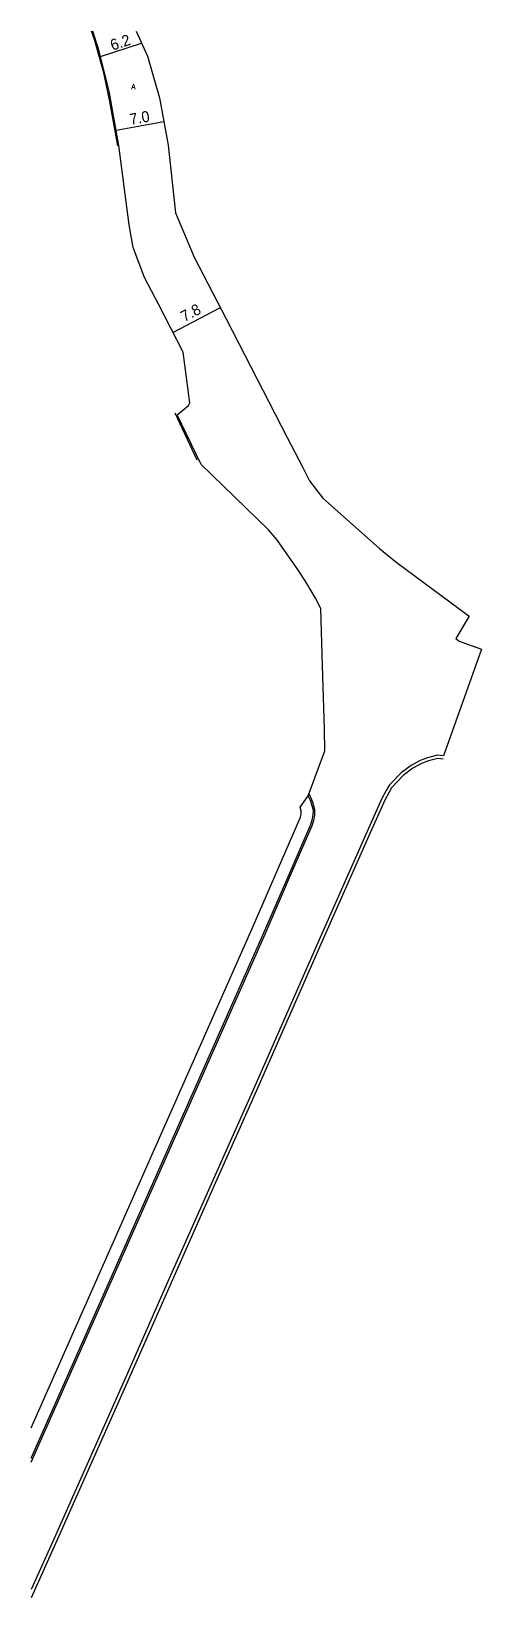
# Model space of a CAD drawing. Header units: metres. Extents: x -29600 to -27998, y -77400 to -75000.
# Drawn here: x -28800 to -28734.7, y -75227.3 to -75000 of the extents above; entities that cross this region are included whole.
import ezdxf

# ---------------------------------------------------------------- set-up
doc = ezdxf.new("R2010")
doc.units = ezdxf.units.M
doc.header["$LTSCALE"] = 2.5
for name, color, linetype in [('側溝・桝', 7, 'Continuous'), ('幅員', 7, 'Continuous'), ('歩道・分離帯・安全施設', 7, 'Continuous'), ('舗装', 7, 'Continuous'), ('道路', 7, 'Continuous')]:
    doc.layers.add(name, color=color, linetype=linetype)
doc.styles.get("Standard").update_dxf_attribs({"font": ''})
doc.styles.add('YOKO_DECO', font='txt.shx', dxfattribs={"bigfont": 'extfont.shx'})
doc.styles.get('Standard').set_extended_font_data('@MS PGothic')

msp = doc.modelspace()

# ---------------------------------------------------------------- texts
at = {"layer": '幅員'}
for s, rotation, p in [('6.2', 18, (-28788.23, -75002.81)), ('7.0', 10, (-28785.59, -75013.58)), ('7.8', 28, (-28777.79, -75042.22))]:
    msp.add_text(s, height=1.6, rotation=rotation, dxfattribs=at).set_placement(p)
at = {"layer": '舗装', "style": 'YOKO_DECO'}
msp.add_text('A', height=0.75, dxfattribs=at).set_placement((-28785.48, -75008.38, 946.2))

# ---------------------------------------------------------------- linework, layer by layer
at = {"layer": '側溝・桝'}
msp.add_lwpolyline([(-28800, -75207.63), (-28766.09, -75131), (-28762.38, -75122.43), (-28759.27, -75115.26), (-28759.01, -75114.5), (-28758.88, -75113.75), (-28758.85, -75112.98), (-28759.11, -75112.03), (-28759.28, -75111.54), (-28759.7, -75110.65)], dxfattribs=at)
at = {"layer": '幅員'}
for points in [[(-28789.95, -75003.64), (-28784.01, -75001.74)], [(-28787.7, -75014.32), (-28780.79, -75013.07)], [(-28779.47, -75043.7), (-28772.56, -75040.08)]]:
    msp.add_lwpolyline(points, dxfattribs=at)
at = {"layer": '歩道・分離帯・安全施設'}
for points in [[(-28787.47, -75016.6), (-28788.6, -75010.17), (-28789.48, -75006.04), (-28790.85, -75001.18), (-28791.25, -75000)], [(-28775.95, -75062.23), (-28779.15, -75055.39)], [(-28740.24, -75105.61), (-28741.04, -75105.51), (-28742.37, -75105.87), (-28743.4, -75106.24), (-28744.63, -75106.92), (-28746.05, -75108), (-28747.76, -75109.76), (-28748.08, -75110.41), (-28748.71, -75111.56), (-28750.84, -75116.3), (-28757.45, -75131.27), (-28767.15, -75153.25), (-28773.67, -75167.9), (-28779.73, -75181.62), (-28785.77, -75195.28), (-28796.07, -75218.45), (-28800, -75227.3)], [(-28800, -75207.07), (-28766.3, -75130.91), (-28762.59, -75122.34), (-28759.48, -75115.18), (-28759.24, -75114.45), (-28759.11, -75113.72), (-28759.08, -75113.01), (-28759.33, -75112.1), (-28759.5, -75111.63), (-28759.81, -75110.95)], [(-28800, -75207.07), (-28766.3, -75130.91), (-28762.59, -75122.34), (-28759.48, -75115.18), (-28759.24, -75114.45), (-28759.11, -75113.72), (-28759.08, -75113.01), (-28759.33, -75112.1), (-28759.5, -75111.63), (-28759.81, -75110.95)]]:
    msp.add_lwpolyline(points, dxfattribs=at)
at = {"layer": '道路'}
for points in [[(-28757.43, -75104.42), (-28757.45, -75101.2), (-28757.74, -75092.09), (-28757.97, -75083.76), (-28758.77, -75082.26), (-28760.03, -75080.12), (-28761.25, -75078.24), (-28764.36, -75073.76), (-28765.59, -75072.32), (-28772.16, -75065.96), (-28775.34, -75062.87), (-28778.85, -75055.64), (-28777.2, -75054.32), (-28777, -75053.91), (-28777.99, -75046.58), (-28781.57, -75039.61), (-28783.57, -75035.71), (-28785.21, -75031.35), (-28785.82, -75028.07), (-28787.3, -75016.56), (-28788.69, -75008.68), (-28790.14, -75002.88), (-28791.1, -75000)], [(-28784.79, -75000), (-28783.16, -75003.62), (-28781.41, -75009.63), (-28780.16, -75016.54), (-28779.09, -75026.35), (-28776.38, -75032.79), (-28771.71, -75041.7), (-28762.87, -75058.92), (-28760.59, -75063.28), (-28759.63, -75065.21), (-28758.54, -75066.69), (-28757.7, -75067.76), (-28749.49, -75075.07), (-28747.11, -75077), (-28736.46, -75084.88), (-28738.42, -75088.13), (-28737.94, -75088.52), (-28734.66, -75089.68)], [(-28734.66, -75089.68), (-28740.18, -75105.14)], [(-28800, -75202.63), (-28767.94, -75130.19), (-28760.94, -75114.05), (-28760.86, -75113.57), (-28760.87, -75113.13), (-28760.98, -75112.58), (-28759.81, -75110.95), (-28757.43, -75104.42)], [(-28740.18, -75105.14), (-28741.07, -75105.03), (-28742.51, -75105.41), (-28743.6, -75105.81), (-28744.9, -75106.52), (-28746.32, -75107.6), (-28748.02, -75109.36), (-28748.49, -75110.16), (-28749.14, -75111.35), (-28751.28, -75116.1), (-28757.89, -75131.07), (-28767.59, -75153.05), (-28774.11, -75167.71), (-28780.17, -75181.42), (-28786.21, -75195.08), (-28796.5, -75218.26), (-28800, -75226.12)]]:
    msp.add_lwpolyline(points, dxfattribs=at)

msp.set_redraw_order([(e.dxf.handle, doc.entitydb.next_handle()) for e in msp.query("TEXT MTEXT ATTDEF DIMENSION ARC_DIMENSION")])  # texts and dimensions are drawn at this point

doc.saveas('drawing.dxf')
